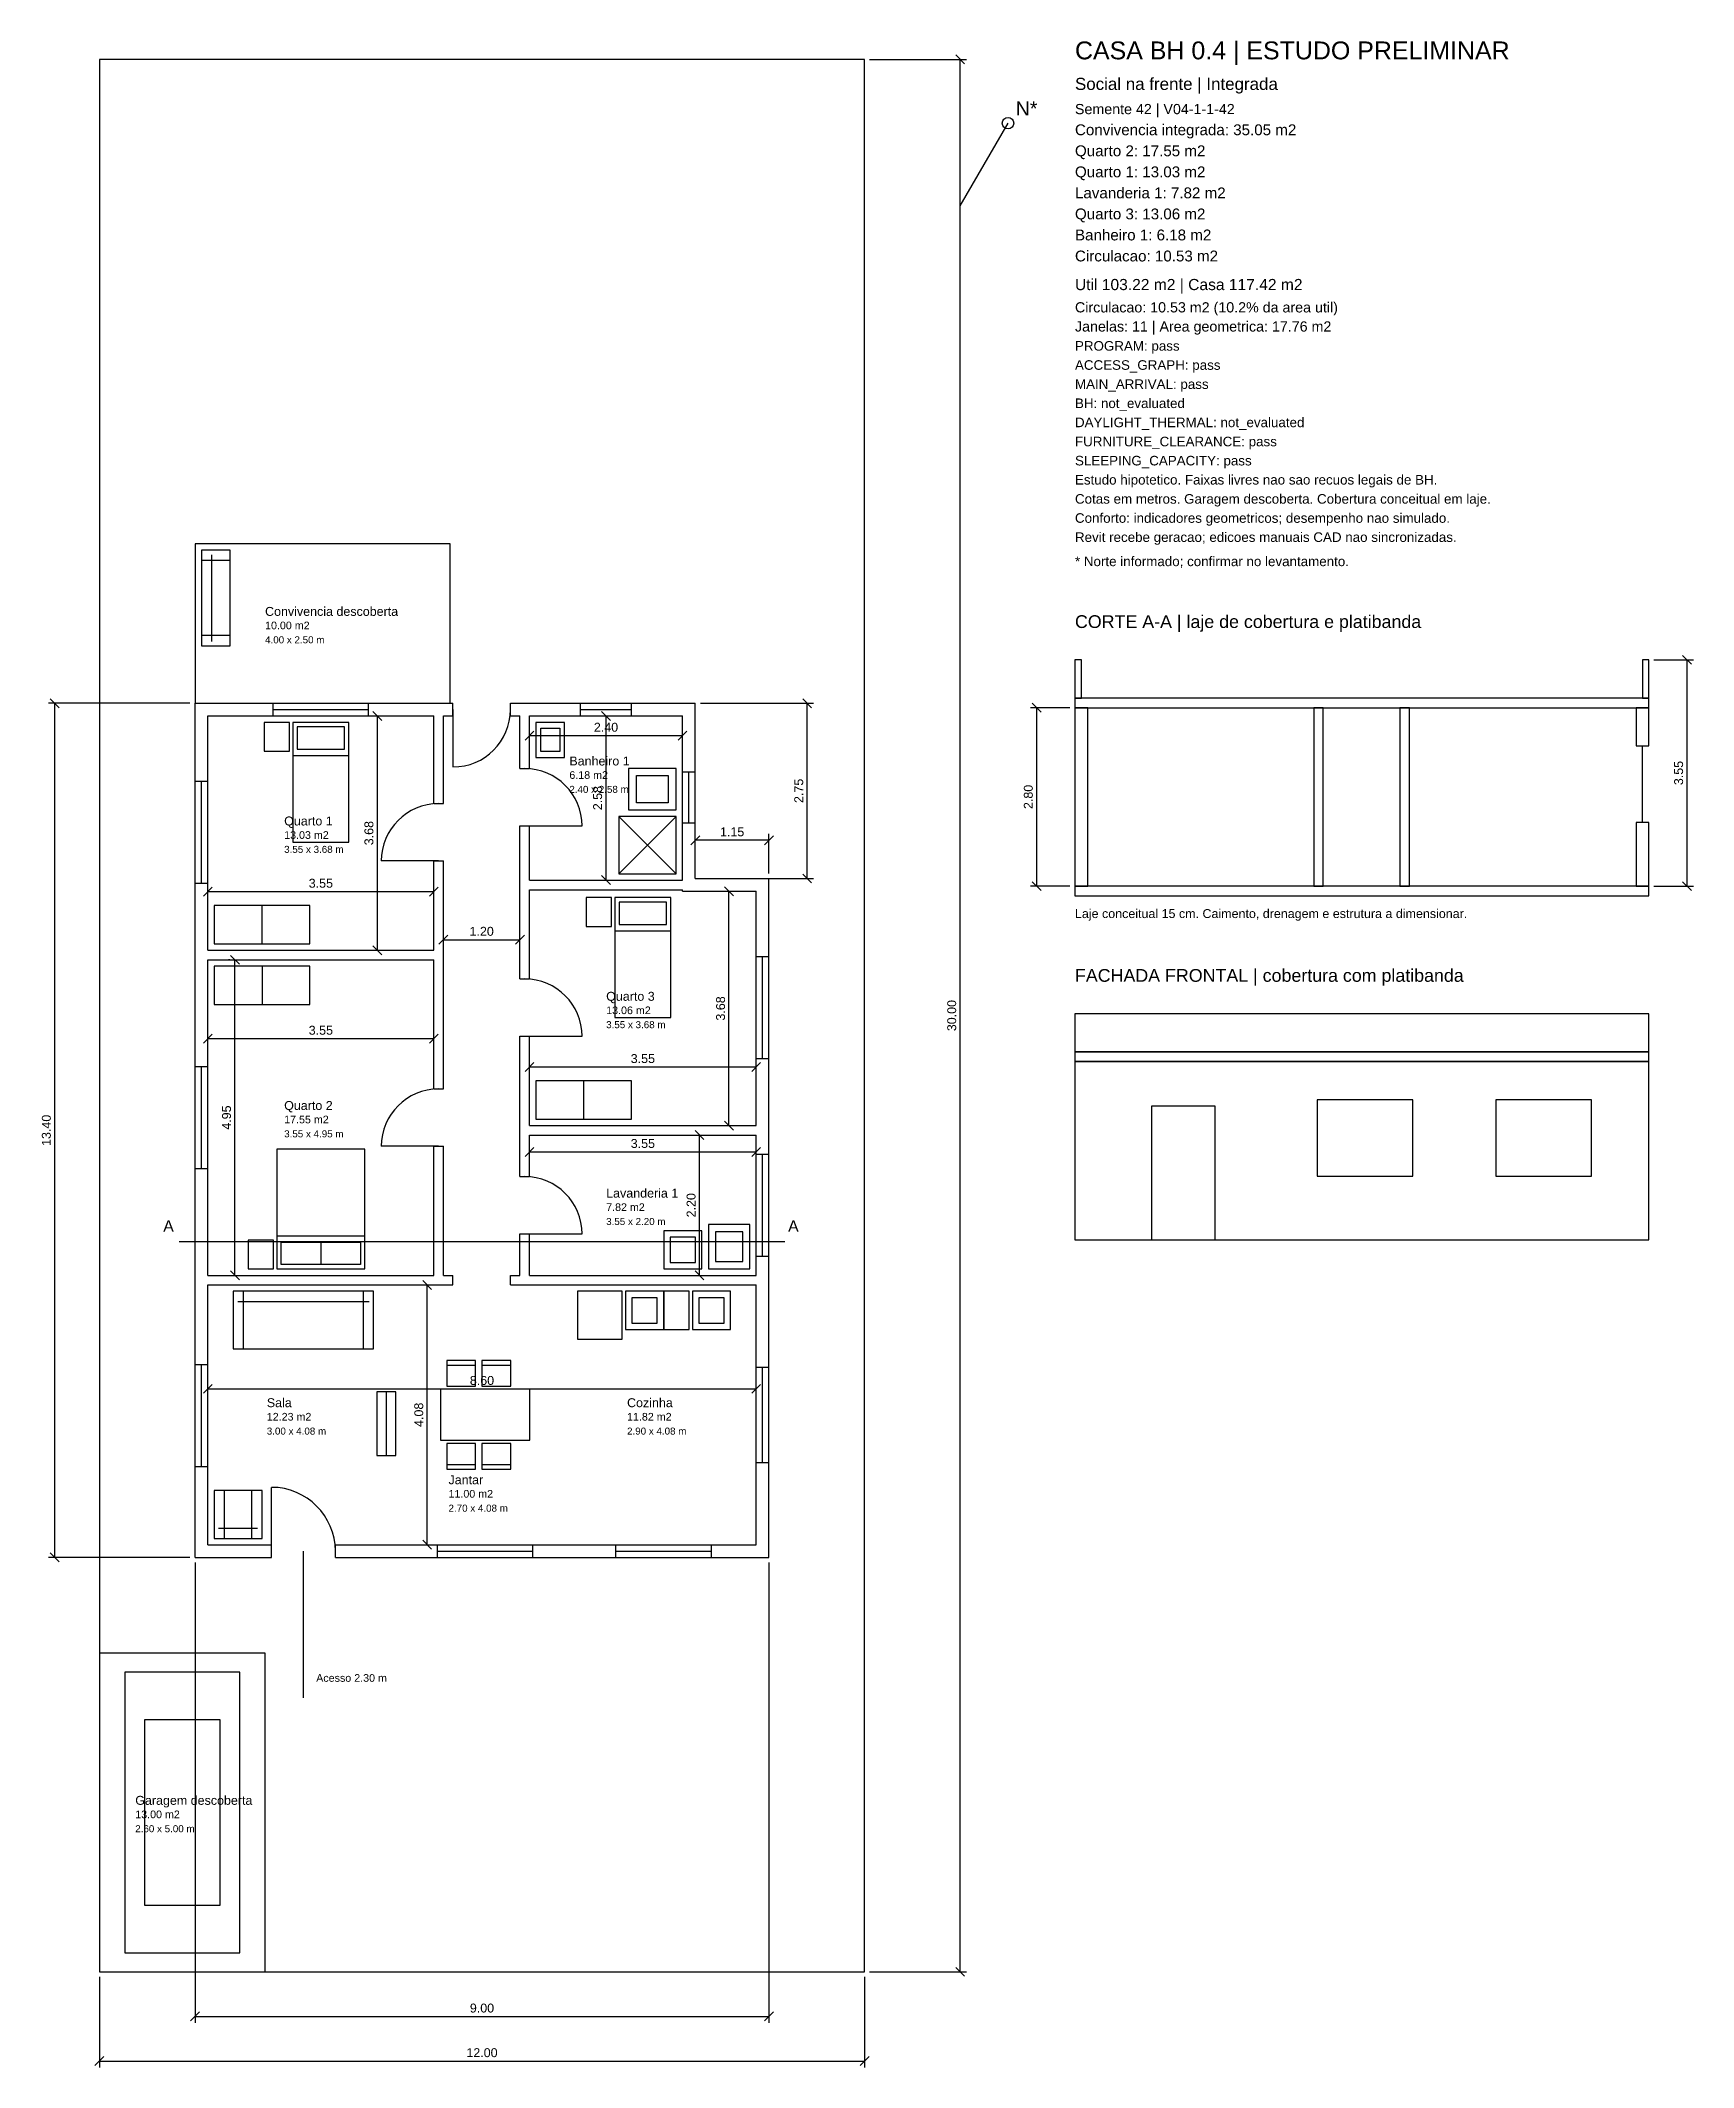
# Model space of a CAD drawing. Header units: millimetres. Extents: x -923 to 107000, y -1500 to 30295.
# Drawn here: x -923 to 25000, y -1500 to 30295 of the extents above; entities that cross this region are included whole.
import ezdxf

# ---------------------------------------------------------------- set-up
doc = ezdxf.new("R2010")
doc.units = ezdxf.units.MM
doc.header["$MEASUREMENT"] = 0
for name, color, linetype in [('CASA_ACESSO', 4, 'Continuous'), ('CASA_COBERTURA', 2, 'Continuous'), ('CASA_COTAS', 6, 'Continuous'), ('CASA_ESTUDO', 8, 'Continuous'), ('CASA_EXTERNO', 3, 'Continuous'), ('CASA_JANELAS', 4, 'Continuous'), ('CASA_LOTE', 8, 'Continuous'), ('CASA_MOVEIS', 3, 'Continuous'), ('CASA_PAREDES', 7, 'Continuous'), ('CASA_PORTAS', 2, 'Continuous'), ('CASA_TEXTOS', 7, 'Continuous')]:
    doc.layers.add(name, color=color, linetype=linetype)
doc.styles.get("Standard").update_dxf_attribs({"font": 'arial.ttf'})
doc.dimstyles.get("Standard").update_dxf_attribs({"dimtxt": 0.18, "dimasz": 0.18, "dimexe": 0.18, "dimexo": 0.0625, "dimgap": 0.09, "dimtad": 0, "dimtih": 1, "dimtoh": 1, "dimdec": 4, "dimzin": 0, "dimdsep": 46, "dimtxsty": 'Standard', "dimcen": 0.09, "dimadec": 0, "dimazin": 0, "dimtfac": 1, "dimtdec": 4, "dimtofl": 0, "dimtmove": 0, "dimatfit": 3, "dimfxl": 1, "dimtolj": 1, "dimtzin": 0, "dimarcsym": 0})

msp = doc.modelspace()

# ---------------------------------------------------------------- texts
at = {"layer": 'CASA_TEXTOS'}
for s, height, p in [('CASA BH 0.4 | ESTUDO PRELIMINAR', 280, (15300, 30000)), ('Social na frente | Integrada', 190, (15300, 29520)), ('N*', 220, (14370, 29119.038)), ('Semente 42 | V04-1-1-42', 160, (15300, 29140)), ('Convivencia integrada: 35.05 m2', 170, (15300, 28810)), ('Quarto 2: 17.55 m2', 170, (15300, 28480)), ('Quarto 1: 13.03 m2', 170, (15300, 28150)), ('Lavanderia 1: 7.82 m2', 170, (15300, 27820)), ('Quarto 3: 13.06 m2', 170, (15300, 27490)), ('Banheiro 1: 6.18 m2', 170, (15300, 27160)), ('Circulacao: 10.53 m2', 170, (15300, 26830)), ('Util 103.22 m2 | Casa 117.42 m2', 175, (15300, 26380)), ('Circulacao: 10.53 m2 (10.2% da area util)', 160, (15300, 26030)), ('Janelas: 11 | Area geometrica: 17.76 m2', 160, (15300, 25730)), ('PROGRAM: pass', 150, (15300, 25430)), ('ACCESS_GRAPH: pass', 150, (15300, 25130)), ('MAIN_ARRIVAL: pass', 150, (15300, 24830)), ('BH: not_evaluated', 150, (15300, 24530)), ('DAYLIGHT_THERMAL: not_evaluated', 150, (15300, 24230)), ('FURNITURE_CLEARANCE: pass', 150, (15300, 23930)), ('SLEEPING_CAPACITY: pass', 150, (15300, 23630)), ('Estudo hipotetico. Faixas livres nao sao recuos legais de BH.', 150, (15300, 23330)), ('Cotas em metros. Garagem descoberta. Cobertura conceitual em laje.', 150, (15300, 23030)), ('Conforto: indicadores geometricos; desempenho nao simulado.', 150, (15300, 22730)), ('Revit recebe geracao; edicoes manuais CAD nao sincronizadas.', 150, (15300, 22430)), ('* Norte informado; confirmar no levantamento.', 150, (15300, 22050)), ('Convivencia descoberta', 140, (2598, 21270)), ('10.00 m2', 120, (2598, 21060)), ('CORTE A-A | laje de cobertura e platibanda', 200, (15300, 21080)), ('4.00 x 2.50 m', 110, (2598, 20840)), ('6.18 m2', 120, (7370.189, 18713.5)), ('Banheiro 1', 140, (7370.189, 18923.5)), ('2.40 x 2.58 m', 110, (7370.189, 18493.5)), ('Quarto 1', 140, (2897.594, 17982.5)), ('13.03 m2', 120, (2897.594, 17772.5)), ('3.55 x 3.68 m', 110, (2897.594, 17552.5)), ('Laje conceitual 15 cm. Caimento, drenagem e estrutura a dimensionar.', 140, (15300, 16530)), ('FACHADA FRONTAL | cobertura com platibanda', 200, (15300, 15530)), ('Quarto 3', 140, (7947.594, 15232.5)), ('13.06 m2', 120, (7947.594, 15022.5)), ('3.55 x 3.68 m', 110, (7947.594, 14802.5)), ('Quarto 2', 140, (2897.594, 13520)), ('17.55 m2', 120, (2897.594, 13310)), ('3.55 x 4.95 m', 110, (2897.594, 13090)), ('Lavanderia 1', 140, (7947.594, 12145)), ('A', 180, (1000, 11608)), ('3.55 x 2.20 m', 110, (7947.594, 11715)), ('7.82 m2', 120, (7947.594, 11935)), ('A', 180, (10800, 11608)), ('Sala', 140, (2625, 8857.5)), ('Cozinha', 140, (8275, 8857.5)), ('12.23 m2', 120, (2625, 8647.5)), ('11.82 m2', 120, (8275, 8647.5)), ('3.00 x 4.08 m', 110, (2625, 8427.5)), ('2.90 x 4.08 m', 110, (8275, 8427.5)), ('Jantar', 140, (5475, 7648.25)), ('2.70 x 4.08 m', 110, (5475, 7218.25)), ('11.00 m2', 120, (5475, 7438.25)), ('Acesso 2.30 m', 120, (3400, 4550)), ('Garagem descoberta', 140, (562, 2620)), ('2.60 x 5.00 m', 110, (562, 2190)), ('13.00 m2', 120, (562, 2410))]:
    msp.add_text(s, height=height, dxfattribs=at).set_placement(p)

# ---------------------------------------------------------------- blocks, each defined once
blk = doc.blocks.new('*D1')
at = {"layer": 'CASA_COTAS', "color": 0, "lineweight": -2, "transparency": 16777216}
for p, q in [((1700, 9225), (1700, 9245)), ((10300, 9225), (10300, 9245)), ((1630, 9075), (1770, 9215)), ((1700, 9145), (10300, 9145)), ((10230, 9075), (10370, 9215))]:
    blk.add_line(p, q, dxfattribs=at)
at = {"layer": 'Defpoints', "color": 0, "transparency": 16777216}
for p in [(1700, 9145), (10300, 9145), (10300, 9145)]:
    blk.add_point(p, dxfattribs=at)
at = {"layer": 'CASA_COTAS', "color": 0, "transparency": 16777216, "insert": (6000, 9276), "char_height": 140, "attachment_point": 5}
blk.add_mtext('\\A1;8.60', dxfattribs=at)
blk = doc.blocks.new('*D2')
at = {"layer": 'CASA_COTAS', "color": 0, "lineweight": -2, "transparency": 16777216}
for p, q in [((5210, 10705), (5070, 10845)), ((5140, 6700), (5140, 10775)), ((5220, 10775), (5240, 10775)), ((5210, 6630), (5070, 6770)), ((5220, 6700), (5240, 6700))]:
    blk.add_line(p, q, dxfattribs=at)
at = {"layer": 'Defpoints', "color": 0, "transparency": 16777216}
for p in [(5140, 10775), (5140, 10775), (5140, 6700)]:
    blk.add_point(p, dxfattribs=at)
at = {"layer": 'CASA_COTAS', "color": 0, "transparency": 16777216, "insert": (5009, 8738), "char_height": 140, "attachment_point": 5, "rotation": 90}
blk.add_mtext('\\A1;4.08', dxfattribs=at)
blk = doc.blocks.new('*D3')
at = {"layer": 'CASA_COTAS', "color": 0, "lineweight": -2, "transparency": 16777216}
for p, q in [((1630, 14568), (1770, 14708)), ((1700, 14718), (1700, 14738)), ((1700, 14638), (5245, 14638)), ((5175, 14568), (5315, 14708)), ((5245, 14718), (5245, 14738))]:
    blk.add_line(p, q, dxfattribs=at)
at = {"layer": 'Defpoints', "color": 0, "transparency": 16777216}
for p in [(1700, 14638), (5245, 14638), (5245, 14638)]:
    blk.add_point(p, dxfattribs=at)
at = {"layer": 'CASA_COTAS', "color": 0, "transparency": 16777216, "insert": (3473, 14769), "char_height": 140, "attachment_point": 5}
blk.add_mtext('\\A1;3.55', dxfattribs=at)
blk = doc.blocks.new('*D4')
at = {"layer": 'CASA_COTAS', "color": 0, "lineweight": -2, "transparency": 16777216}
for p, q in [((2195, 15805), (2055, 15945)), ((2045, 15875), (2025, 15875)), ((2125, 10925), (2125, 15875)), ((2195, 10855), (2055, 10995)), ((2205, 10925), (2225, 10925))]:
    blk.add_line(p, q, dxfattribs=at)
at = {"layer": 'Defpoints', "color": 0, "transparency": 16777216}
for p in [(2125, 15875), (2125, 15875), (2125, 10925)]:
    blk.add_point(p, dxfattribs=at)
at = {"layer": 'CASA_COTAS', "color": 0, "transparency": 16777216, "insert": (1994, 13400), "char_height": 140, "attachment_point": 5, "rotation": 90}
blk.add_mtext('\\A1;4.95', dxfattribs=at)
blk = doc.blocks.new('*D5')
at = {"layer": 'CASA_COTAS', "color": 0, "lineweight": -2, "transparency": 16777216}
for p, q in [((1630, 16874), (1770, 17014)), ((1700, 17024), (1700, 17044)), ((1700, 16944), (5245, 16944)), ((5175, 16874), (5315, 17014)), ((5245, 17024), (5245, 17044))]:
    blk.add_line(p, q, dxfattribs=at)
at = {"layer": 'Defpoints', "color": 0, "transparency": 16777216}
for p in [(1700, 16944), (5245, 16944), (5245, 16944)]:
    blk.add_point(p, dxfattribs=at)
at = {"layer": 'CASA_COTAS', "color": 0, "transparency": 16777216, "insert": (3473, 17075), "char_height": 140, "attachment_point": 5}
blk.add_mtext('\\A1;3.55', dxfattribs=at)
blk = doc.blocks.new('*D6')
at = {"layer": 'CASA_COTAS', "color": 0, "lineweight": -2, "transparency": 16777216}
for p, q in [((4429, 19630), (4289, 19770)), ((4359, 16025), (4359, 19700)), ((4439, 19700), (4459, 19700)), ((4429, 15955), (4289, 16095)), ((4439, 16025), (4459, 16025))]:
    blk.add_line(p, q, dxfattribs=at)
at = {"layer": 'Defpoints', "color": 0, "transparency": 16777216}
for p in [(4359, 19700), (4359, 19700), (4359, 16025)]:
    blk.add_point(p, dxfattribs=at)
at = {"layer": 'CASA_COTAS', "color": 0, "transparency": 16777216, "insert": (4227, 17862), "char_height": 140, "attachment_point": 5, "rotation": 90}
blk.add_mtext('\\A1;3.68', dxfattribs=at)
blk = doc.blocks.new('*D7')
at = {"layer": 'CASA_COTAS', "color": 0, "lineweight": -2, "transparency": 16777216}
for p, q in [((6675, 12791), (6815, 12931)), ((6745, 12941), (6745, 12961)), ((6745, 12861), (10300, 12861)), ((10230, 12791), (10370, 12931)), ((10300, 12941), (10300, 12961))]:
    blk.add_line(p, q, dxfattribs=at)
at = {"layer": 'Defpoints', "color": 0, "transparency": 16777216}
for p in [(6745, 12861), (10300, 12861), (10300, 12861)]:
    blk.add_point(p, dxfattribs=at)
at = {"layer": 'CASA_COTAS', "color": 0, "transparency": 16777216, "insert": (8523, 12993), "char_height": 140, "attachment_point": 5}
blk.add_mtext('\\A1;3.55', dxfattribs=at)
blk = doc.blocks.new('*D8')
at = {"layer": 'CASA_COTAS', "color": 0, "lineweight": -2, "transparency": 16777216}
for p, q in [((9481, 13055), (9341, 13195)), ((9411, 10925), (9411, 13125)), ((9491, 13125), (9511, 13125)), ((9481, 10855), (9341, 10995)), ((9491, 10925), (9511, 10925))]:
    blk.add_line(p, q, dxfattribs=at)
at = {"layer": 'Defpoints', "color": 0, "transparency": 16777216}
for p in [(9411, 13125), (9411, 13125), (9411, 10925)]:
    blk.add_point(p, dxfattribs=at)
at = {"layer": 'CASA_COTAS', "color": 0, "transparency": 16777216, "insert": (9280, 12025), "char_height": 140, "attachment_point": 5, "rotation": 90}
blk.add_mtext('\\A1;2.20', dxfattribs=at)
blk = doc.blocks.new('*D9')
at = {"layer": 'CASA_COTAS', "color": 0, "lineweight": -2, "transparency": 16777216}
for p, q in [((6675, 14124), (6815, 14264)), ((6745, 14274), (6745, 14294)), ((6745, 14194), (10300, 14194)), ((10230, 14124), (10370, 14264)), ((10300, 14274), (10300, 14294))]:
    blk.add_line(p, q, dxfattribs=at)
at = {"layer": 'Defpoints', "color": 0, "transparency": 16777216}
for p in [(6745, 14194), (10300, 14194), (10300, 14194)]:
    blk.add_point(p, dxfattribs=at)
at = {"layer": 'CASA_COTAS', "color": 0, "transparency": 16777216, "insert": (8523, 14325), "char_height": 140, "attachment_point": 5}
blk.add_mtext('\\A1;3.55', dxfattribs=at)
blk = doc.blocks.new('*D10')
at = {"layer": 'CASA_COTAS', "color": 0, "lineweight": -2, "transparency": 16777216}
for p, q in [((9943, 16880), (9803, 17020)), ((9873, 13275), (9873, 16950)), ((9953, 16950), (9973, 16950)), ((9943, 13205), (9803, 13345)), ((9953, 13275), (9973, 13275))]:
    blk.add_line(p, q, dxfattribs=at)
at = {"layer": 'Defpoints', "color": 0, "transparency": 16777216}
for p in [(9873, 16950), (9873, 16950), (9873, 13275)]:
    blk.add_point(p, dxfattribs=at)
at = {"layer": 'CASA_COTAS', "color": 0, "transparency": 16777216, "insert": (9742, 15112), "char_height": 140, "attachment_point": 5, "rotation": 90}
blk.add_mtext('\\A1;3.68', dxfattribs=at)
blk = doc.blocks.new('*D11')
at = {"layer": 'CASA_COTAS', "color": 0, "lineweight": -2, "transparency": 16777216}
for p, q in [((6675, 19321), (6815, 19461)), ((6745, 19471), (6745, 19491)), ((9075, 19321), (9215, 19461)), ((9145, 19471), (9145, 19491)), ((6745, 19391), (9145, 19391))]:
    blk.add_line(p, q, dxfattribs=at)
at = {"layer": 'Defpoints', "color": 0, "transparency": 16777216}
for p in [(6745, 19391), (9145, 19391), (9145, 19391)]:
    blk.add_point(p, dxfattribs=at)
at = {"layer": 'CASA_COTAS', "color": 0, "transparency": 16777216, "insert": (7945, 19522), "char_height": 140, "attachment_point": 5}
blk.add_mtext('\\A1;2.40', dxfattribs=at)
blk = doc.blocks.new('*D12')
at = {"layer": 'CASA_COTAS', "color": 0, "lineweight": -2, "transparency": 16777216}
for p, q in [((8015, 19630), (7875, 19770)), ((7945, 17125), (7945, 19700)), ((8025, 19700), (8045, 19700)), ((8015, 17055), (7875, 17195)), ((8025, 17125), (8045, 17125))]:
    blk.add_line(p, q, dxfattribs=at)
at = {"layer": 'Defpoints', "color": 0, "transparency": 16777216}
for p in [(7945, 19700), (7945, 19700), (7945, 17125)]:
    blk.add_point(p, dxfattribs=at)
at = {"layer": 'CASA_COTAS', "color": 0, "transparency": 16777216, "insert": (7814, 18412), "char_height": 140, "attachment_point": 5, "rotation": 90}
blk.add_mtext('\\A1;2.58', dxfattribs=at)
blk = doc.blocks.new('*D13')
at = {"layer": 'CASA_COTAS', "color": 0, "lineweight": -2, "transparency": 16777216}
for p, q in [((5325, 16120), (5465, 16260)), ((5395, 16270), (5395, 16290)), ((6525, 16120), (6665, 16260)), ((6595, 16270), (6595, 16290)), ((5395, 16190), (6595, 16190))]:
    blk.add_line(p, q, dxfattribs=at)
at = {"layer": 'Defpoints', "color": 0, "transparency": 16777216}
for p in [(5395, 16190), (6595, 16190), (6595, 16190)]:
    blk.add_point(p, dxfattribs=at)
at = {"layer": 'CASA_COTAS', "color": 0, "transparency": 16777216, "insert": (5995, 16321), "char_height": 140, "attachment_point": 5}
blk.add_mtext('\\A1;1.20', dxfattribs=at)
blk = doc.blocks.new('*D14')
at = {"layer": 'CASA_COTAS', "color": 0, "lineweight": -2, "transparency": 16777216}
for p, q in [((9275, 17680), (9415, 17820)), ((9345, 17230), (9345, 17850)), ((10430, 17680), (10570, 17820)), ((10500, 17230), (10500, 17850)), ((10500, 17750), (9345, 17750))]:
    blk.add_line(p, q, dxfattribs=at)
at = {"layer": 'Defpoints', "color": 0, "transparency": 16777216}
for p in [(9345, 17750), (9345, 17150), (10500, 17150)]:
    blk.add_point(p, dxfattribs=at)
at = {"layer": 'CASA_COTAS', "color": 0, "transparency": 16777216, "insert": (9923, 17881), "char_height": 140, "attachment_point": 5}
blk.add_mtext('\\A1;1.15', dxfattribs=at)
blk = doc.blocks.new('*D15')
at = {"layer": 'CASA_COTAS', "color": 0, "lineweight": -2, "transparency": 16777216}
for p, q in [((9425, 19900), (11200, 19900)), ((11170, 19830), (11030, 19970)), ((11100, 17150), (11100, 19900)), ((11170, 17080), (11030, 17220)), ((9425, 17150), (11200, 17150))]:
    blk.add_line(p, q, dxfattribs=at)
at = {"layer": 'Defpoints', "color": 0, "transparency": 16777216}
for p in [(9345, 19900), (11100, 19900), (9345, 17150)]:
    blk.add_point(p, dxfattribs=at)
at = {"layer": 'CASA_COTAS', "color": 0, "transparency": 16777216, "insert": (10969, 18525), "char_height": 140, "attachment_point": 5, "rotation": 90}
blk.add_mtext('\\A1;2.75', dxfattribs=at)
blk = doc.blocks.new('*D16')
at = {"layer": 'CASA_COTAS', "color": 0, "lineweight": -2, "transparency": 16777216}
for p, q in [((1500, 6420), (1500, -800)), ((10500, 6420), (10500, -800)), ((1430, -770), (1570, -630)), ((10430, -770), (10570, -630)), ((1500, -700), (10500, -700))]:
    blk.add_line(p, q, dxfattribs=at)
at = {"layer": 'Defpoints', "color": 0, "transparency": 16777216}
for p in [(1500, 6500), (10500, 6500), (10500, -700)]:
    blk.add_point(p, dxfattribs=at)
at = {"layer": 'CASA_COTAS', "color": 0, "transparency": 16777216, "insert": (6000, -569), "char_height": 140, "attachment_point": 5}
blk.add_mtext('\\A1;9.00', dxfattribs=at)
blk = doc.blocks.new('*D17')
at = {"layer": 'CASA_COTAS', "color": 0, "lineweight": -2, "transparency": 16777216}
for p, q in [((1420, 19900), (-800, 19900)), ((-630, 19830), (-770, 19970)), ((-700, 6500), (-700, 19900)), ((1420, 6500), (-800, 6500)), ((-630, 6430), (-770, 6570))]:
    blk.add_line(p, q, dxfattribs=at)
at = {"layer": 'Defpoints', "color": 0, "transparency": 16777216}
for p in [(-700, 19900), (1500, 19900), (1500, 6500)]:
    blk.add_point(p, dxfattribs=at)
at = {"layer": 'CASA_COTAS', "color": 0, "transparency": 16777216, "insert": (-832, 13200), "char_height": 140, "attachment_point": 5, "rotation": 90}
blk.add_mtext('\\A1;13.40', dxfattribs=at)
blk = doc.blocks.new('*D18')
at = {"layer": 'CASA_COTAS', "color": 0, "lineweight": -2, "transparency": 16777216}
for p, q in [((0, -80), (0, -1500)), ((12000, -80), (12000, -1500)), ((-70, -1470), (70, -1330)), ((0, -1400), (12000, -1400)), ((11930, -1470), (12070, -1330))]:
    blk.add_line(p, q, dxfattribs=at)
at = {"layer": 'Defpoints', "color": 0, "transparency": 16777216}
for p in [(0, 0), (12000, 0), (12000, -1400)]:
    blk.add_point(p, dxfattribs=at)
at = {"layer": 'CASA_COTAS', "color": 0, "transparency": 16777216, "insert": (6000, -1269), "char_height": 140, "attachment_point": 5}
blk.add_mtext('\\A1;12.00', dxfattribs=at)
blk = doc.blocks.new('*D19')
at = {"layer": 'CASA_COTAS', "color": 0, "lineweight": -2, "transparency": 16777216}
for p, q in [((12080, 30000), (13600, 30000)), ((13570, 29930), (13430, 30070)), ((13500, 0), (13500, 30000)), ((12080, 0), (13600, 0)), ((13570, -70), (13430, 70))]:
    blk.add_line(p, q, dxfattribs=at)
at = {"layer": 'Defpoints', "color": 0, "transparency": 16777216}
for p in [(12000, 30000), (13500, 30000), (12000, 0)]:
    blk.add_point(p, dxfattribs=at)
at = {"layer": 'CASA_COTAS', "color": 0, "transparency": 16777216, "insert": (13368, 15000), "char_height": 140, "attachment_point": 5, "rotation": 90}
blk.add_mtext('\\A1;30.00', dxfattribs=at)
blk = doc.blocks.new('*D20')
at = {"layer": 'CASA_COTAS', "color": 0, "lineweight": -2, "transparency": 16777216}
for p, q in [((15220, 19830), (14600, 19830)), ((14770, 19760), (14630, 19900)), ((14700, 17030), (14700, 19830)), ((15220, 17030), (14600, 17030)), ((14770, 16960), (14630, 17100))]:
    blk.add_line(p, q, dxfattribs=at)
at = {"layer": 'Defpoints', "color": 0, "transparency": 16777216}
for p in [(14700, 19830), (15300, 19830), (15300, 17030)]:
    blk.add_point(p, dxfattribs=at)
at = {"layer": 'CASA_COTAS', "color": 0, "transparency": 16777216, "insert": (14569, 18430), "char_height": 140, "attachment_point": 5, "rotation": 90}
blk.add_mtext('\\A1;2.80', dxfattribs=at)
blk = doc.blocks.new('*D21')
at = {"layer": 'CASA_COTAS', "color": 0, "lineweight": -2, "transparency": 16777216}
for p, q in [((24380, 20580), (25000, 20580)), ((24970, 20510), (24830, 20650)), ((24900, 17030), (24900, 20580)), ((24380, 17030), (25000, 17030)), ((24970, 16960), (24830, 17100))]:
    blk.add_line(p, q, dxfattribs=at)
at = {"layer": 'Defpoints', "color": 0, "transparency": 16777216}
for p in [(24300, 20580), (24900, 20580), (24300, 17030)]:
    blk.add_point(p, dxfattribs=at)
at = {"layer": 'CASA_COTAS', "color": 0, "transparency": 16777216, "insert": (24768, 18805), "char_height": 140, "attachment_point": 5, "rotation": 90}
blk.add_mtext('\\A1;3.55', dxfattribs=at)

# ---------------------------------------------------------------- dimensions: what is measured, and where the dimension line sits
at = {"layer": 'CASA_COTAS'}
for base, p1, p2, picture, middle in [((13500, 30000), (12000, 0), (12000, 30000), '*D19', (13368.472, 15000)), ((24900, 20580), (24300, 17030), (24300, 20580), '*D21', (24768.472, 18805)), ((-700, 19900), (1500, 6500), (1500, 19900), '*D17', (-831.528, 13200)), ((4358.89146537, 19700), (4358.89146537, 16025), (4358.89146537, 19700), '*D6', (4227.363498112, 17862.5)), ((7945.188620493, 19700), (7945.188620493, 17125), (7945.188620493, 19700), '*D12', (7813.708402212, 18412.5)), ((11100, 19900), (9345.189, 17150), (9345.189, 19900), '*D15', (10968.52, 18525)), ((14700, 19830), (15300, 17030), (15300, 19830), '*D20', (14568.52, 18430)), ((9873.422634459, 16950), (9873.422634459, 13275), (9873.422634459, 16950), '*D10', (9741.894667201, 15112.5)), ((2125.423, 15875), (2125.423, 10925), (2125.423, 15875), '*D4', (1993.942, 13400)), ((9411.297, 13125), (9411.297, 10925), (9411.297, 13125), '*D8', (9279.817, 12025)), ((5140, 10775), (5140, 6700), (5140, 10775), '*D2', (5008.519781719, 8737.5))]:
    dim = msp.add_linear_dim(base=base, p1=p1, p2=p2, angle=90, dimstyle='Standard', override={"dimtxt": 140, "dimasz": 120, "dimexe": 100, "dimexo": 80, "dimgap": 60, "dimtad": 1, "dimtih": 0, "dimtoh": 0, "dimdec": 2, "dimlfac": 0.001, "dimpost": '<>', "dimtsz": 70}, dxfattribs=at)
    dim.commit()
    dim.dimension.update_dxf_attribs({"geometry": picture, "text_midpoint": middle})
for base, p1, p2, picture, middle in [((9145.189, 19391), (6745.189, 19391), (9145.189, 19391), '*D11', (7945.189, 19522.48)), ((9345.189, 17750), (10500, 17150), (9345.189, 17150), '*D14', (9922.594, 17881.48)), ((5245.189, 16943.75), (1700, 16943.75), (5245.189, 16943.75), '*D5', (3472.594, 17075.278)), ((6595.189, 16190), (5395.189, 16190), (6595.189, 16190), '*D13', (5995.189, 16321.48)), ((5245.189, 14637.5), (1700, 14637.5), (5245.189, 14637.5), '*D3', (3472.594, 14769.028)), ((10300, 14193.75), (6745.189, 14193.75), (10300, 14193.75), '*D9', (8522.594, 14325.278)), ((10300, 12861), (6745.189, 12861), (10300, 12861), '*D7', (8522.594, 12992.528)), ((10300, 9145), (1700, 9145), (10300, 9145), '*D1', (6000, 9276.48)), ((10500, -700), (1500, 6500), (10500, 6500), '*D16', (6000, -568.52)), ((12000, -1400), (0, 0), (12000, 0), '*D18', (6000, -1268.52))]:
    dim = msp.add_linear_dim(base=base, p1=p1, p2=p2, dimstyle='Standard', override={"dimtxt": 140, "dimasz": 120, "dimexe": 100, "dimexo": 80, "dimgap": 60, "dimtad": 1, "dimtih": 0, "dimtoh": 0, "dimdec": 2, "dimlfac": 0.001, "dimpost": '<>', "dimtsz": 70}, dxfattribs=at)
    dim.commit()
    dim.dimension.update_dxf_attribs({"geometry": picture, "text_midpoint": middle})

# ---------------------------------------------------------------- linework, layer by layer
at = {"layer": 'CASA_ACESSO'}
msp.add_lwpolyline([(3200, 4300), (3200, 5900), (3200, 5900), (3200, 6600)], dxfattribs=at)
at = {"layer": 'CASA_COBERTURA'}
for points in [[(15300, 19980), (15400, 19980), (15400, 20580), (15300, 20580)], [(24200, 19980), (24300, 19980), (24300, 20580), (24200, 20580)], [(15300, 19830), (24300, 19830), (24300, 19980), (15300, 19980)], [(15300, 14430), (24300, 14430), (24300, 15030), (15300, 15030)], [(15300, 14280), (24300, 14280), (24300, 14430), (15300, 14430)]]:
    msp.add_lwpolyline(points, close=True, dxfattribs=at)
at = {"layer": 'CASA_ESTUDO'}
for p, q in [((13500, 27700), (14250, 28999.038)), ((1250, 11458), (10750, 11458))]:
    msp.add_line(p, q, dxfattribs=at)
for points in [[(15300, 17030), (15500, 17030), (15500, 19830), (15300, 19830)], [(19045.189, 17030), (19195.189, 17030), (19195.189, 19830), (19045.189, 19830)], [(20395.189, 17030), (20545.189, 17030), (20545.189, 19830), (20395.189, 19830)], [(24100, 19230), (24300, 19230), (24300, 19830), (24100, 19830)], [(24100, 17030), (24300, 17030), (24300, 18030), (24100, 18030)], [(15300, 16880), (24300, 16880), (24300, 17030), (15300, 17030)], [(15300, 11480), (24300, 11480), (24300, 14280), (15300, 14280)], [(19100, 12480), (20600, 12480), (20600, 13680), (19100, 13680)], [(21900, 12480), (23400, 12480), (23400, 13680), (21900, 13680)], [(16500, 11480), (17500, 11480), (17500, 13580), (16500, 13580)]]:
    msp.add_lwpolyline(points, close=True, dxfattribs=at)
msp.add_circle((14250, 28999.038), 90, dxfattribs=at)
at = {"layer": 'CASA_EXTERNO'}
for points in [[(1500, 19900), (5500, 19900), (5500, 22400), (1500, 22400)], [(0, 0), (2600, 0), (2600, 5000), (0, 5000)]]:
    msp.add_lwpolyline(points, close=True, dxfattribs=at)
at = {"layer": 'CASA_JANELAS'}
for p, q in [((2722.594, 19900), (4222.594, 19900)), ((2722.594, 19800), (4222.594, 19800)), ((7545.189, 19900), (8345.189, 19900)), ((7545.189, 19800), (8345.189, 19800)), ((2722.594, 19700), (4222.594, 19700)), ((7545.189, 19700), (8345.189, 19700)), ((24200, 18030), (24200, 19230)), ((9145.189, 18025), (9145.189, 18825)), ((9245.189, 18025), (9245.189, 18825)), ((9345.189, 18025), (9345.189, 18825)), ((1500, 17075), (1500, 18675)), ((1600, 17075), (1600, 18675)), ((1700, 17075), (1700, 18675)), ((10300, 14325), (10300, 15925)), ((10400, 14325), (10400, 15925)), ((10500, 14325), (10500, 15925)), ((1500, 12600), (1500, 14200)), ((1600, 12600), (1600, 14200)), ((1700, 12600), (1700, 14200)), ((10300, 11225), (10300, 12825)), ((10400, 11225), (10400, 12825)), ((10500, 11225), (10500, 12825)), ((1500, 7925), (1500, 9525)), ((1600, 7925), (1600, 9525)), ((1700, 7925), (1700, 9525)), ((10300, 7987.5), (10300, 9487.5)), ((10400, 7987.5), (10400, 9487.5)), ((10500, 7987.5), (10500, 9487.5)), ((5300, 6700), (6800, 6700)), ((8100, 6700), (9600, 6700)), ((5300, 6600), (6800, 6600)), ((5300, 6500), (6800, 6500)), ((8100, 6600), (9600, 6600)), ((8100, 6500), (9600, 6500))]:
    msp.add_line(p, q, dxfattribs=at)
at = {"layer": 'CASA_LOTE'}
msp.add_lwpolyline([(0, 0), (12000, 0), (12000, 30000), (0, 30000)], close=True, dxfattribs=at)
at = {"layer": 'CASA_MOVEIS'}
msp.add_line((4500, 8100), (4500, 9100), dxfattribs=at)
for points in [[(1600, 20800), (2050, 20800), (2050, 22300), (1600, 22300)], [(2582.594, 19150), (2982.594, 19150), (2982.594, 19600), (2582.594, 19600)], [(3032.594, 17720), (3912.594, 17720), (3912.594, 19600), (3032.594, 19600)], [(6845.189, 19050), (7295.189, 19050), (7295.189, 19600), (6845.189, 19600)], [(8295.189, 18225), (9045.189, 18225), (9045.189, 18875), (8295.189, 18875)], [(8145.189, 17225), (9045.189, 17225), (9045.189, 18125), (8145.189, 18125)], [(1800, 16125), (3300, 16125), (3300, 16725), (1800, 16725)], [(7632.594, 16400), (8032.594, 16400), (8032.594, 16850), (7632.594, 16850)], [(8082.594, 14970), (8962.594, 14970), (8962.594, 16850), (8082.594, 16850)], [(1800, 15175), (3300, 15175), (3300, 15775), (1800, 15775)], [(6845.189, 13375), (8345.189, 13375), (8345.189, 13975), (6845.189, 13975)], [(2782.594, 11025), (4162.594, 11025), (4162.594, 12905), (2782.594, 12905)], [(2332.594, 11025), (2732.594, 11025), (2732.594, 11475), (2332.594, 11475)], [(8850, 11025), (9450, 11025), (9450, 11625), (8850, 11625)], [(9550, 11025), (10200, 11025), (10200, 11725), (9550, 11725)], [(2100, 9775), (4300, 9775), (4300, 10675), (2100, 10675)], [(7500, 9925), (8200, 9925), (8200, 10675), (7500, 10675)], [(8250, 10075), (8850, 10075), (8850, 10675), (8250, 10675)], [(8850, 10075), (9250, 10075), (9250, 10675), (8850, 10675)], [(9300, 10075), (9900, 10075), (9900, 10675), (9300, 10675)], [(5450, 9187.5), (5900, 9187.5), (5900, 9587.5), (5450, 9587.5)], [(6000, 9187.5), (6450, 9187.5), (6450, 9587.5), (6000, 9587.5)], [(4350, 8100), (4650, 8100), (4650, 9100), (4350, 9100)], [(5350, 8337.5), (6750, 8337.5), (6750, 9137.5), (5350, 9137.5)], [(5450, 7887.5), (5900, 7887.5), (5900, 8287.5), (5450, 8287.5)], [(6000, 7887.5), (6450, 7887.5), (6450, 8287.5), (6000, 8287.5)], [(1800, 6800), (2550, 6800), (2550, 7550), (1800, 7550)], [(400, 300), (2200, 300), (2200, 4700), (400, 4700)]]:
    msp.add_lwpolyline(points, close=True, dxfattribs=at)
for points in [[(2050, 22140), (1600, 22140)], [(1760, 22230), (1760, 20870)], [(2050, 20960), (1600, 20960)], [(3102.594, 19180), (3842.594, 19180), (3842.594, 19530), (3102.594, 19530), (3102.594, 19180)], [(6921.689, 19143.5), (6921.689, 19506.5), (7218.689, 19506.5), (7218.689, 19143.5), (6921.689, 19143.5)], [(3032.594, 19080), (3912.594, 19080)], [(8422.689, 18335.5), (8422.689, 18764.5), (8917.689, 18764.5), (8917.689, 18335.5), (8422.689, 18335.5)], [(8145.189, 17225), (9045.189, 18125)], [(9045.189, 17225), (8145.189, 18125)], [(2550, 16125), (2550, 16725)], [(8152.594, 16430), (8892.594, 16430), (8892.594, 16780), (8152.594, 16780), (8152.594, 16430)], [(8082.594, 16330), (8962.594, 16330)], [(2550, 15775), (2550, 15175)], [(7595.189, 13375), (7595.189, 13975)], [(2782.594, 11545), (4162.594, 11545)], [(9348, 11523), (8952, 11523), (8952, 11127), (9348, 11127), (9348, 11523)], [(10089.5, 11606), (9660.5, 11606), (9660.5, 11144), (10089.5, 11144), (10089.5, 11606)], [(2852.594, 11445), (4092.594, 11445), (4092.594, 11095), (2852.594, 11095), (2852.594, 11445)], [(3472.594, 11445), (3472.594, 11095)], [(2170, 10515), (4230, 10515)], [(2260, 9775), (2260, 10675)], [(4140, 9775), (4140, 10675)], [(8352, 10177), (8748, 10177), (8748, 10573), (8352, 10573), (8352, 10177)], [(9402, 10177), (9798, 10177), (9798, 10573), (9402, 10573), (9402, 10177)], [(5450, 9517.5), (5900, 9517.5)], [(6000, 9517.5), (6450, 9517.5)], [(5450, 7957.5), (5900, 7957.5)], [(6000, 7957.5), (6450, 7957.5)], [(1960, 6800), (1960, 7550)], [(2390, 6800), (2390, 7550)], [(1870, 6960), (2480, 6960)], [(1894, 3952), (706, 3952), (706, 1048), (1894, 1048), (1894, 3952)]]:
    msp.add_lwpolyline(points, dxfattribs=at)
at = {"layer": 'CASA_PAREDES'}
for p, q in [((1500, 19800), (1500, 19900)), ((1500, 19900), (1700, 19900)), ((1500, 19700), (1500, 19800)), ((1700, 19900), (2700, 19900)), ((2700, 19900), (2722.594, 19900)), ((2722.594, 19800), (2722.594, 19900)), ((2722.594, 19700), (2722.594, 19800)), ((4222.594, 19800), (4222.594, 19900)), ((4222.594, 19900), (5245.189, 19900)), ((4222.594, 19700), (4222.594, 19800)), ((5245.189, 19900), (5300, 19900)), ((5300, 19900), (5395.189, 19900)), ((5395.189, 19900), (5545.189, 19900)), ((5545.189, 19800), (5545.189, 19900)), ((5545.189, 19700), (5545.189, 19800)), ((6445.189, 19800), (6445.189, 19900)), ((6445.189, 19900), (6595.189, 19900)), ((6445.189, 19700), (6445.189, 19800)), ((6595.189, 19900), (6745.189, 19900)), ((6745.189, 19900), (6800, 19900)), ((6800, 19900), (7545.189, 19900)), ((7545.189, 19800), (7545.189, 19900)), ((7545.189, 19700), (7545.189, 19800)), ((8345.189, 19800), (8345.189, 19900)), ((8345.189, 19900), (9145.189, 19900)), ((8345.189, 19700), (8345.189, 19800)), ((9145.189, 19900), (9345.189, 19900)), ((9345.189, 19800), (9345.189, 19900)), ((9345.189, 19700), (9345.189, 19800)), ((1500, 18875), (1500, 19700)), ((1700, 19700), (2700, 19700)), ((1700, 18875), (1700, 19700)), ((2700, 19700), (2722.594, 19700)), ((4222.594, 19700), (5245.189, 19700)), ((5245.189, 18875), (5245.189, 19700)), ((5395.189, 18875), (5395.189, 19700)), ((5395.189, 19700), (5545.189, 19700)), ((6445.189, 19700), (6595.189, 19700)), ((6595.189, 18875), (6595.189, 19700)), ((6745.189, 19700), (6800, 19700)), ((6745.189, 18875), (6745.189, 19700)), ((6800, 19700), (7545.189, 19700)), ((8345.189, 19700), (9145.189, 19700)), ((9145.189, 18875), (9145.189, 19700)), ((9345.189, 18875), (9345.189, 19700)), ((1500, 18825), (1500, 18875)), ((1500, 18675), (1500, 18825)), ((1700, 18825), (1700, 18875)), ((1700, 18675), (1700, 18825)), ((5245.189, 18825), (5245.189, 18875)), ((5245.189, 18675), (5245.189, 18825)), ((5395.189, 18825), (5395.189, 18875)), ((5395.189, 18675), (5395.189, 18825)), ((6595.189, 18875), (6745.189, 18875)), ((9145.189, 18825), (9145.189, 18875)), ((9145.189, 18825), (9345.189, 18825)), ((9345.189, 18825), (9345.189, 18875)), ((1500, 18675), (1700, 18675)), ((5245.189, 18325), (5245.189, 18675)), ((5395.189, 18325), (5395.189, 18675)), ((5245.189, 18325), (5300, 18325)), ((5300, 18325), (5395.189, 18325)), ((6595.189, 17425), (6595.189, 17975)), ((6595.189, 17975), (6745.189, 17975)), ((6745.189, 17425), (6745.189, 17975)), ((9145.189, 17975), (9145.189, 18025)), ((9145.189, 18025), (9345.189, 18025)), ((9145.189, 17425), (9145.189, 17975)), ((9345.189, 17975), (9345.189, 18025)), ((9345.189, 17425), (9345.189, 17975)), ((5245.189, 17150), (5245.189, 17425)), ((5245.189, 17425), (5300, 17425)), ((5300, 17425), (5395.189, 17425)), ((5395.189, 17150), (5395.189, 17425)), ((6595.189, 17150), (6595.189, 17425)), ((6745.189, 17150), (6745.189, 17425)), ((9145.189, 17150), (9145.189, 17425)), ((9345.189, 17150), (9345.189, 17425)), ((1500, 17050), (1500, 17075)), ((1500, 17075), (1700, 17075)), ((1500, 16975), (1500, 17050)), ((1500, 16950), (1500, 16975)), ((1500, 16025), (1500, 16950)), ((1700, 17050), (1700, 17075)), ((1700, 16975), (1700, 17050)), ((1700, 16950), (1700, 16975)), ((1700, 16025), (1700, 16950)), ((5245.189, 17125), (5245.189, 17150)), ((5245.189, 17075), (5245.189, 17125)), ((5245.189, 17050), (5245.189, 17075)), ((5245.189, 16975), (5245.189, 17050)), ((5245.189, 16950), (5245.189, 16975)), ((5245.189, 16025), (5245.189, 16950)), ((5395.189, 17125), (5395.189, 17150)), ((5395.189, 17075), (5395.189, 17125)), ((5395.189, 17050), (5395.189, 17075)), ((5395.189, 16975), (5395.189, 17050)), ((5395.189, 16950), (5395.189, 16975)), ((5395.189, 16025), (5395.189, 16950)), ((6595.189, 17125), (6595.189, 17150)), ((6595.189, 17075), (6595.189, 17125)), ((6595.189, 17050), (6595.189, 17075)), ((6595.189, 16975), (6595.189, 17050)), ((6595.189, 16950), (6595.189, 16975)), ((6595.189, 16025), (6595.189, 16950)), ((6745.189, 17125), (6745.189, 17150)), ((6745.189, 17125), (6800, 17125)), ((6745.189, 16975), (6800, 16975)), ((6745.189, 16950), (6745.189, 16975)), ((6745.189, 16025), (6745.189, 16950)), ((6800, 17125), (7545.189, 17125)), ((6800, 16975), (7545.189, 16975)), ((7545.189, 17125), (8100, 17125)), ((7545.189, 16975), (8100, 16975)), ((8100, 17125), (8345.189, 17125)), ((8100, 16975), (8345.189, 16975)), ((8345.189, 17125), (9145.189, 17125)), ((8345.189, 16975), (9145.189, 16975)), ((9145.189, 17125), (9145.189, 17150)), ((9145.189, 16950), (9145.189, 16975)), ((9145.189, 16950), (9345.189, 16950)), ((9345.189, 17150), (9600, 17150)), ((9345.189, 16950), (9600, 16950)), ((9600, 17150), (10300, 17150)), ((9600, 16950), (10300, 16950)), ((10300, 17150), (10500, 17150)), ((10300, 16025), (10300, 16950)), ((10500, 17125), (10500, 17150)), ((10500, 17075), (10500, 17125)), ((10500, 17050), (10500, 17075)), ((10500, 16975), (10500, 17050)), ((10500, 16950), (10500, 16975)), ((10500, 16025), (10500, 16950)), ((1500, 15950), (1500, 16025)), ((1500, 15925), (1500, 15950)), ((1500, 15875), (1500, 15925)), ((1700, 16025), (2700, 16025)), ((2700, 16025), (2722.594, 16025)), ((2722.594, 16025), (3700, 16025)), ((3700, 16025), (4222.594, 16025)), ((4222.594, 16025), (5245.189, 16025)), ((5395.189, 15950), (5395.189, 16025)), ((5395.189, 15925), (5395.189, 15950)), ((5395.189, 15875), (5395.189, 15925)), ((6595.189, 15950), (6595.189, 16025)), ((6595.189, 15925), (6595.189, 15950)), ((6595.189, 15875), (6595.189, 15925)), ((6745.189, 15950), (6745.189, 16025)), ((6745.189, 15925), (6745.189, 15950)), ((6745.189, 15875), (6745.189, 15925)), ((10300, 15950), (10300, 16025)), ((10300, 15925), (10300, 15950)), ((10300, 15925), (10500, 15925)), ((10500, 15950), (10500, 16025)), ((10500, 15925), (10500, 15950)), ((1500, 15575), (1500, 15875)), ((1700, 15875), (2700, 15875)), ((1700, 15575), (1700, 15875)), ((2700, 15875), (2722.594, 15875)), ((2722.594, 15875), (3700, 15875)), ((3700, 15875), (4222.594, 15875)), ((4222.594, 15875), (5245.189, 15875)), ((5245.189, 15575), (5245.189, 15875)), ((5395.189, 15575), (5395.189, 15875)), ((6595.189, 15575), (6595.189, 15875)), ((6745.189, 15575), (6745.189, 15875)), ((1500, 14675), (1500, 15575)), ((1700, 14675), (1700, 15575)), ((5245.189, 14675), (5245.189, 15575)), ((5395.189, 14675), (5395.189, 15575)), ((6595.189, 15575), (6745.189, 15575)), ((1500, 14325), (1500, 14675)), ((1700, 14325), (1700, 14675)), ((5245.189, 14325), (5245.189, 14675)), ((5395.189, 14325), (5395.189, 14675)), ((6595.189, 14325), (6595.189, 14675)), ((6595.189, 14675), (6745.189, 14675)), ((6745.189, 14325), (6745.189, 14675)), ((1500, 14200), (1500, 14325)), ((1700, 14200), (1700, 14325)), ((5245.189, 14200), (5245.189, 14325)), ((5395.189, 14200), (5395.189, 14325)), ((6595.189, 14200), (6595.189, 14325)), ((6745.189, 14200), (6745.189, 14325)), ((10300, 14200), (10300, 14325)), ((10300, 14325), (10500, 14325)), ((10500, 14200), (10500, 14325)), ((1500, 14200), (1700, 14200)), ((5245.189, 13850), (5245.189, 14200)), ((5395.189, 13850), (5395.189, 14200)), ((6595.189, 13850), (6595.189, 14200)), ((6745.189, 13850), (6745.189, 14200)), ((10300, 13850), (10300, 14200)), ((10500, 13850), (10500, 14200)), ((5245.189, 13850), (5300, 13850)), ((5300, 13850), (5395.189, 13850)), ((6595.189, 13275), (6595.189, 13850)), ((6745.189, 13275), (6745.189, 13850)), ((10300, 13275), (10300, 13850)), ((10500, 13275), (10500, 13850)), ((6595.189, 13200), (6595.189, 13275)), ((6595.189, 13125), (6595.189, 13200)), ((6595.189, 12950), (6595.189, 13125)), ((6745.189, 13275), (6800, 13275)), ((6745.189, 13125), (6800, 13125)), ((6745.189, 12950), (6745.189, 13125)), ((6800, 13275), (7545.189, 13275)), ((6800, 13125), (7545.189, 13125)), ((7545.189, 13275), (8100, 13275)), ((7545.189, 13125), (8100, 13125)), ((8100, 13275), (8345.189, 13275)), ((8100, 13125), (8345.189, 13125)), ((8345.189, 13275), (9145.189, 13275)), ((8345.189, 13125), (9145.189, 13125)), ((9145.189, 13275), (9345.189, 13275)), ((9145.189, 13125), (9345.189, 13125)), ((9345.189, 13275), (9600, 13275)), ((9345.189, 13125), (9600, 13125)), ((9600, 13275), (10300, 13275)), ((9600, 13125), (10300, 13125)), ((10300, 12950), (10300, 13125)), ((10500, 13200), (10500, 13275)), ((10500, 13125), (10500, 13200)), ((10500, 12950), (10500, 13125)), ((5245.189, 12825), (5245.189, 12950)), ((5245.189, 12950), (5300, 12950)), ((5245.189, 12600), (5245.189, 12825)), ((5300, 12950), (5395.189, 12950)), ((5395.189, 12825), (5395.189, 12950)), ((5395.189, 12600), (5395.189, 12825)), ((6595.189, 12825), (6595.189, 12950)), ((6595.189, 12600), (6595.189, 12825)), ((6745.189, 12825), (6745.189, 12950)), ((6745.189, 12600), (6745.189, 12825)), ((10300, 12825), (10300, 12950)), ((10300, 12825), (10500, 12825)), ((10500, 12825), (10500, 12950)), ((1500, 12475), (1500, 12600)), ((1500, 12600), (1700, 12600)), ((1500, 11575), (1500, 12475)), ((1700, 12475), (1700, 12600)), ((1700, 11575), (1700, 12475)), ((5245.189, 12475), (5245.189, 12600)), ((5245.189, 11575), (5245.189, 12475)), ((5395.189, 12475), (5395.189, 12600)), ((5395.189, 11575), (5395.189, 12475)), ((6595.189, 12475), (6595.189, 12600)), ((6595.189, 12475), (6745.189, 12475)), ((6745.189, 12475), (6745.189, 12600)), ((1500, 11225), (1500, 11575)), ((1700, 11225), (1700, 11575)), ((5245.189, 11225), (5245.189, 11575)), ((5395.189, 11225), (5395.189, 11575)), ((6595.189, 11225), (6595.189, 11575)), ((6595.189, 11575), (6745.189, 11575)), ((6745.189, 11225), (6745.189, 11575)), ((1500, 10925), (1500, 11225)), ((1700, 10925), (1700, 11225)), ((5245.189, 10925), (5245.189, 11225)), ((5395.189, 10925), (5395.189, 11225)), ((6595.189, 10925), (6595.189, 11225)), ((6745.189, 10925), (6745.189, 11225)), ((10300, 10925), (10300, 11225)), ((10300, 11225), (10500, 11225)), ((10500, 10925), (10500, 11225)), ((1500, 10850), (1500, 10925)), ((1500, 10775), (1500, 10850)), ((1700, 10925), (2700, 10925)), ((2700, 10925), (2722.594, 10925)), ((2722.594, 10925), (3700, 10925)), ((3700, 10925), (4222.594, 10925)), ((4222.594, 10925), (5245.189, 10925)), ((5395.189, 10925), (5545.189, 10925)), ((5545.189, 10850), (5545.189, 10925)), ((5545.189, 10775), (5545.189, 10850)), ((6445.189, 10850), (6445.189, 10925)), ((6445.189, 10925), (6595.189, 10925)), ((6445.189, 10775), (6445.189, 10850)), ((6745.189, 10925), (6800, 10925)), ((6800, 10925), (7545.189, 10925)), ((7545.189, 10925), (8100, 10925)), ((8100, 10925), (8345.189, 10925)), ((8345.189, 10925), (9145.189, 10925)), ((9145.189, 10925), (9345.189, 10925)), ((9345.189, 10925), (9600, 10925)), ((9600, 10925), (10300, 10925)), ((10500, 10850), (10500, 10925)), ((10500, 10775), (10500, 10850)), ((1500, 9525), (1500, 10775)), ((1700, 10775), (2700, 10775)), ((1700, 9525), (1700, 10775)), ((2700, 10775), (2722.594, 10775)), ((2722.594, 10775), (3700, 10775)), ((3700, 10775), (4222.594, 10775)), ((4222.594, 10775), (5245.189, 10775)), ((5245.189, 10775), (5300, 10775)), ((5300, 10775), (5395.189, 10775)), ((5395.189, 10775), (5545.189, 10775)), ((6445.189, 10775), (6595.189, 10775)), ((6595.189, 10775), (6745.189, 10775)), ((6745.189, 10775), (6800, 10775)), ((6800, 10775), (7545.189, 10775)), ((7545.189, 10775), (8100, 10775)), ((8100, 10775), (8345.189, 10775)), ((8345.189, 10775), (9145.189, 10775)), ((9145.189, 10775), (9345.189, 10775)), ((9345.189, 10775), (9600, 10775)), ((9600, 10775), (10300, 10775)), ((10300, 9525), (10300, 10775)), ((10500, 9525), (10500, 10775)), ((1500, 9525), (1700, 9525)), ((10300, 9487.5), (10300, 9525)), ((10300, 9487.5), (10500, 9487.5)), ((10500, 9487.5), (10500, 9525)), ((10300, 7925), (10300, 7987.5)), ((10300, 7987.5), (10500, 7987.5)), ((10500, 7925), (10500, 7987.5)), ((1500, 6700), (1500, 7925)), ((1500, 7925), (1700, 7925)), ((1700, 6700), (1700, 7925)), ((10300, 6700), (10300, 7925)), ((10500, 6700), (10500, 7925)), ((1500, 6600), (1500, 6700)), ((1700, 6700), (2700, 6700)), ((2700, 6600), (2700, 6700)), ((3700, 6600), (3700, 6700)), ((3700, 6700), (4222.594, 6700)), ((4222.594, 6700), (5245.189, 6700)), ((5245.189, 6700), (5300, 6700)), ((5300, 6600), (5300, 6700)), ((6800, 6600), (6800, 6700)), ((6800, 6700), (7545.189, 6700)), ((7545.189, 6700), (8100, 6700)), ((8100, 6600), (8100, 6700)), ((9600, 6600), (9600, 6700)), ((9600, 6700), (10300, 6700)), ((10500, 6600), (10500, 6700)), ((1500, 6500), (1500, 6600)), ((1500, 6500), (1700, 6500)), ((1700, 6500), (2700, 6500)), ((2700, 6500), (2700, 6600)), ((3700, 6500), (3700, 6600)), ((3700, 6500), (4222.594, 6500)), ((4222.594, 6500), (5245.189, 6500)), ((5245.189, 6500), (5300, 6500)), ((5300, 6500), (5300, 6600)), ((6800, 6500), (6800, 6600)), ((6800, 6500), (7545.189, 6500)), ((7545.189, 6500), (8100, 6500)), ((8100, 6500), (8100, 6600)), ((9600, 6500), (9600, 6600)), ((9600, 6500), (10300, 6500)), ((10300, 6500), (10500, 6500)), ((10500, 6500), (10500, 6600))]:
    msp.add_line(p, q, dxfattribs=at)
at = {"layer": 'CASA_PORTAS'}
for p, q in [((5545.189, 19800), (5545.189, 18900)), ((6670.189, 17975), (7570.189, 17975)), ((5320.189, 17425), (4420.189, 17425)), ((6670.189, 14675), (7570.189, 14675)), ((5320.189, 12950), (4420.189, 12950)), ((6670.189, 11575), (7570.189, 11575)), ((2700, 6600), (2700, 7600))]:
    msp.add_line(p, q, dxfattribs=at)
for centre, radius, start, end in [((5545.189, 19800), 900, 270, 0), ((6670.189, 17975), 900, 0, 90), ((5320.189, 17425), 900, 90, 180), ((6670.189, 14675), 900, 0, 90), ((5320.189, 12950), 900, 90, 180), ((6670.189, 11575), 900, 0, 90), ((2700, 6600), 1000, 0, 90)]:
    msp.add_arc(centre, radius, start, end, dxfattribs=at)

msp.set_redraw_order([(e.dxf.handle, doc.entitydb.next_handle()) for e in msp.query("TEXT MTEXT ATTDEF DIMENSION ARC_DIMENSION")])  # texts and dimensions are drawn at this point

doc.saveas('drawing.dxf')
